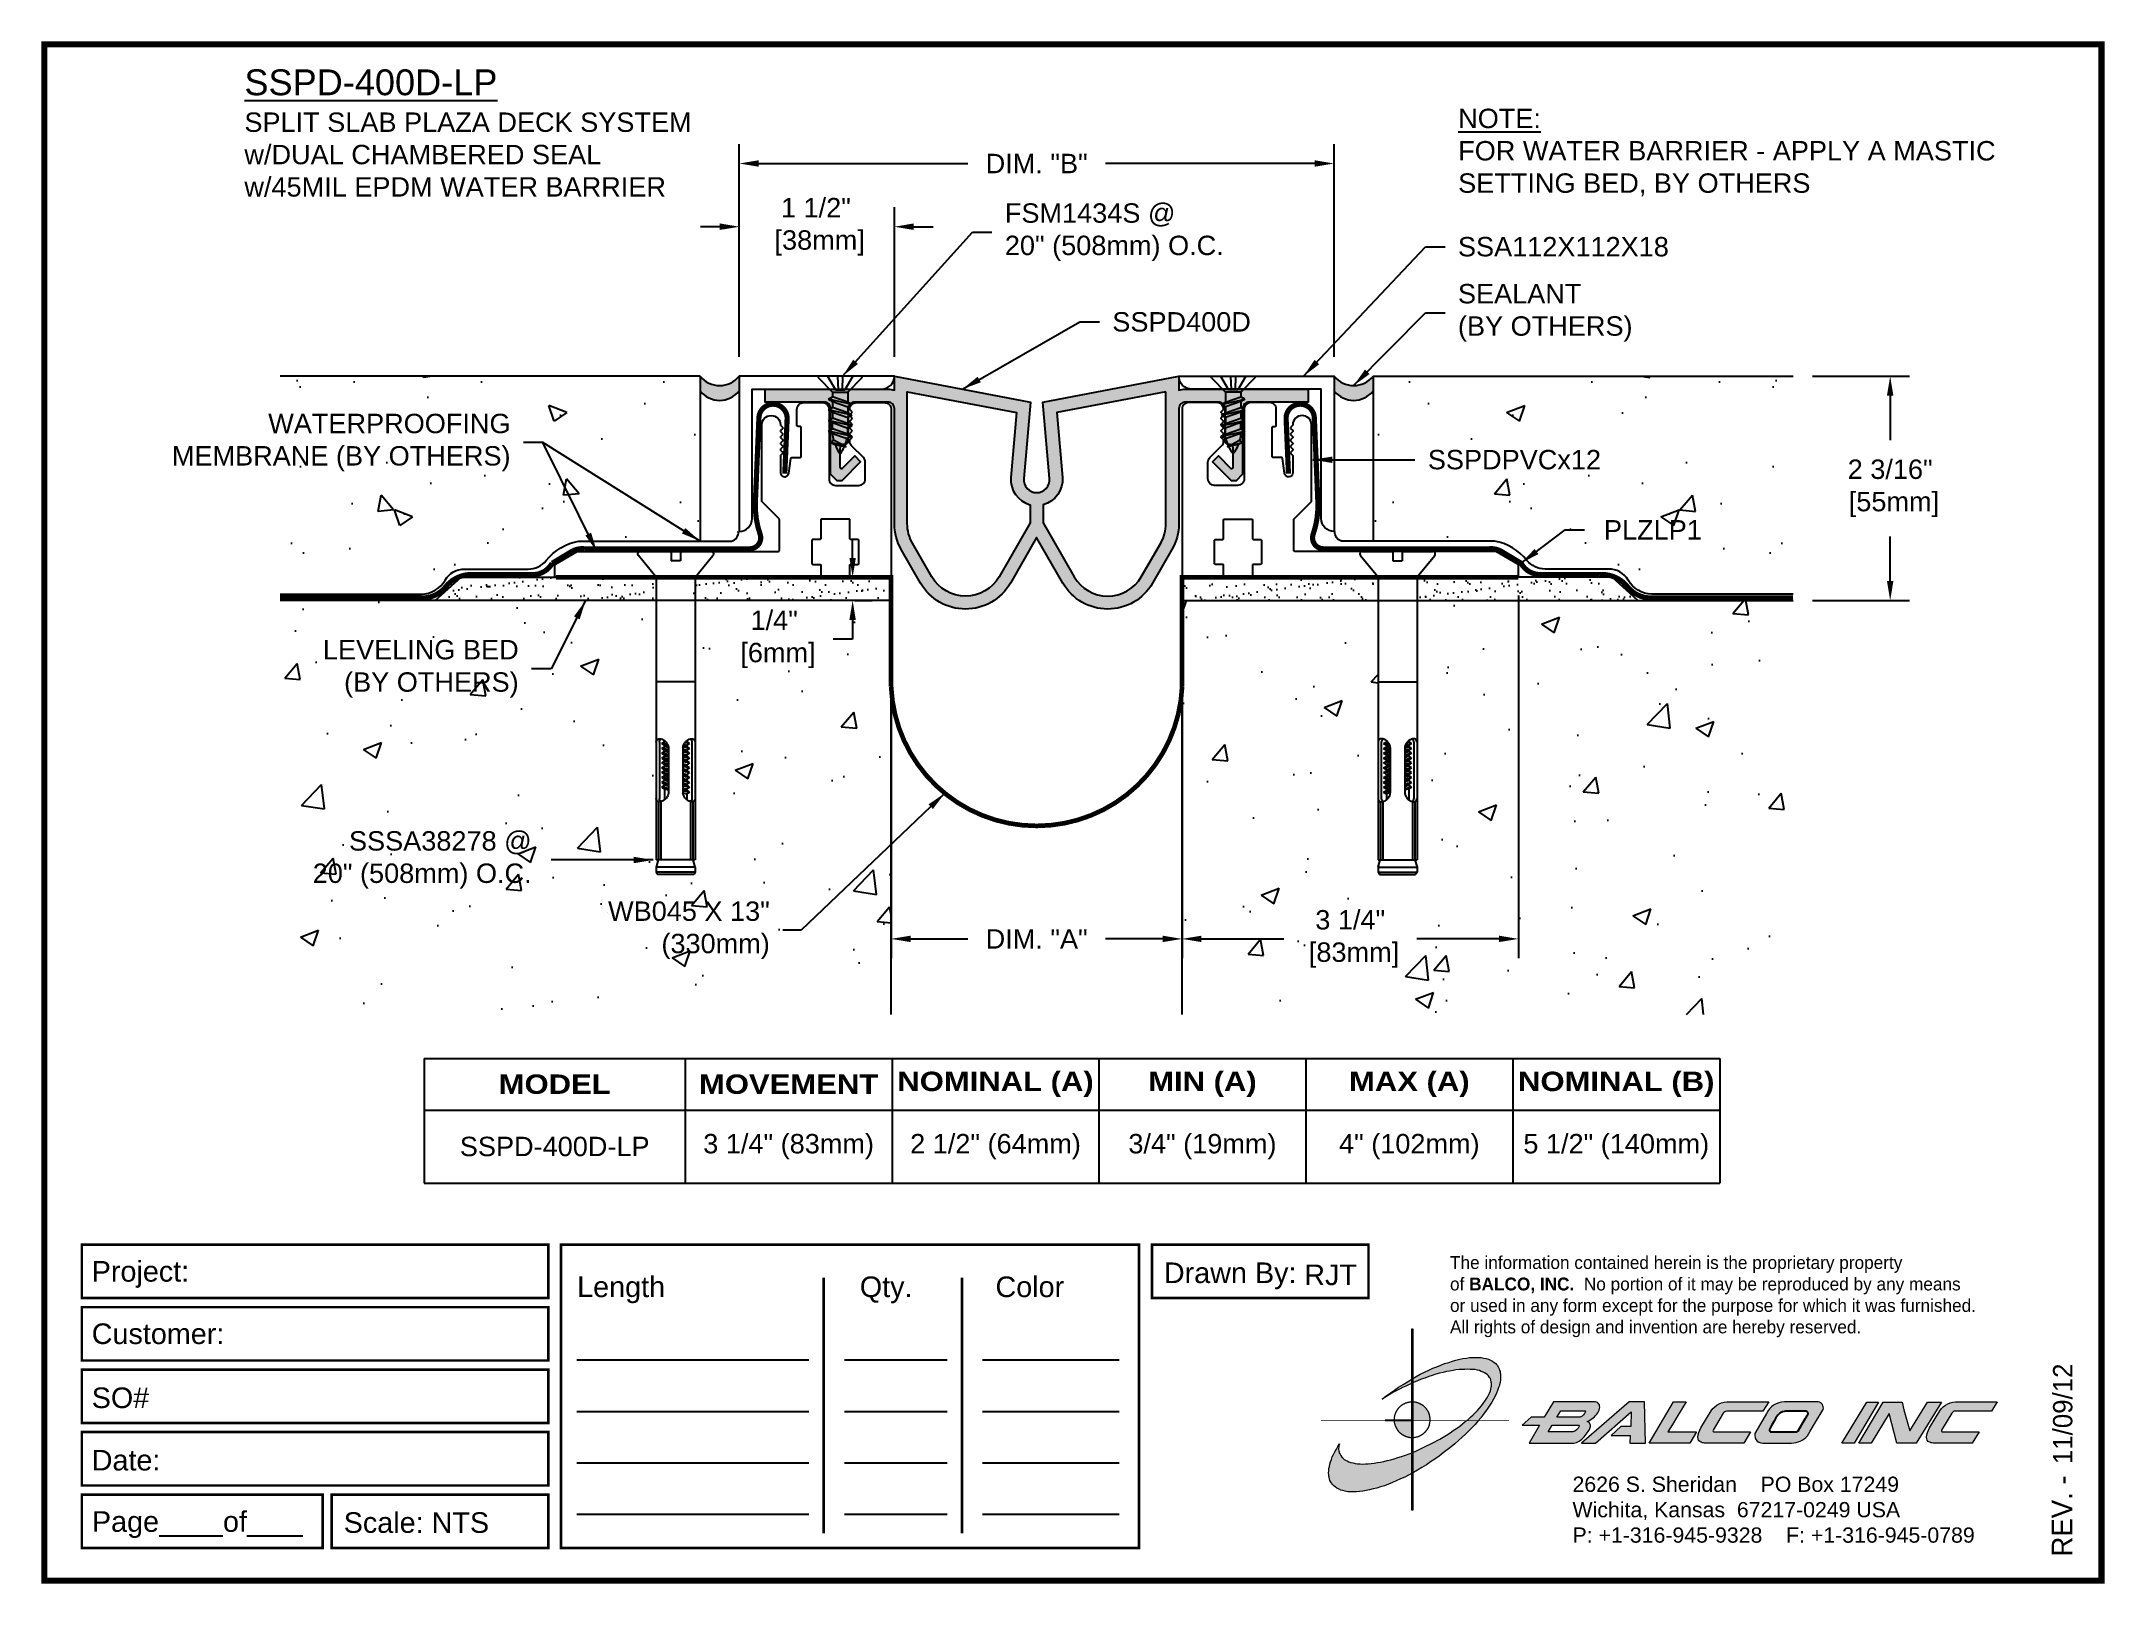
# Paper-space layout 'Layout2' of a CAD drawing. Header units: inches. Extents: x 0 to 10, y 0 to 7.5.
# The model-space entities are those that its viewports show. They can reach past a viewport. Long polylines and large blocks are cut down to what shows.
import ezdxf

# ---------------------------------------------------------------- set-up
doc = ezdxf.new("R2010")
doc.units = ezdxf.units.IN
doc.header["$MEASUREMENT"] = 0
for name, color, linetype in [('Anchors', 4, 'Continuous'), ('Border', 7, 'Continuous'), ('Conditions', 1, 'Continuous'), ('Dimensions', 3, 'Continuous'), ('Fillers', 2, 'Continuous'), ('Metals', 7, 'Continuous'), ('Seal', 5, 'Continuous'), ('TABLE', 1, 'Continuous'), ('Text', 2, 'Continuous')]:
    doc.layers.add(name, color=color, linetype=linetype)
doc.styles.add('ARIAL', font='arial.ttf')
doc.styles.add('Arial Bold', font='')
doc.styles.add('Copyright', font='ERASDEMI.TTF')
doc.styles.get('Arial Bold').set_extended_font_data('Arial Black')
doc.dimstyles.new('Arial', dxfattribs={"dimtxt": 0.1875, "dimasz": 0.1875, "dimexe": 0.1875, "dimexo": 0.1875, "dimgap": 0.1875, "dimtad": 0, "dimtih": 1, "dimtoh": 1, "dimdec": 4, "dimzin": 0, "dimdsep": 46, "dimlunit": 4, "dimtxsty": 'ARIAL', "dimcen": 0.1875, "dimadec": 0, "dimazin": 0, "dimtfac": 1, "dimtdec": 4, "dimtofl": 0, "dimtmove": 0, "dimatfit": 3, "dimfxl": 0, "dimfrac": 2, "dimtolj": 1, "dimtzin": 0, "dimarcsym": 0})
pattern_1 = [(37.5, (-24.57916, 1.58888), (-0.00629934, 0.1926824), [0, -0.152, 0, -0.17, 0, -0.1625]), (7.5, (-24.57916, 1.58888), (0.1769777, 0.2822146), [0, -0.082, 0, -0.137, 0, -0.0525]), (327.5, (-24.70216, 1.58888), (0.3114142, 0.0005659), [0, -0.05, 0, -0.18, 0, -0.235]), (317.5, (-24.70216, 1.58888), (0.3006127, 0.0877676), [0, -0.025, 0, -0.118, 0, -0.135])]
pattern_2 = [(50, (-24.5792, 1.5889), (1.79315, -0.15688), [0.1875, -2.0625]), (355, (-24.5792, 1.5889), (-0.34688, 1.88048), [0.15, -1.65]), (100.4514, (-24.4297, 1.5758), (1.44627, 1.7236), [0.15935, -1.752855]), (46.184, (-24.5792, 2.0889), (2.6681, -0.4138), [0.28125, -3.09375]), (96.6356, (-24.3568, 2.0544), (2.33666, 2.4353), [0.23903, -2.62928]), (351.184, (-24.5792, 2.089), (2.33665, 2.4353), [0.225, -2.475]), (21, (-24.3292, 1.9639), (1.49227, -1.006547), [0.1875, -2.0625]), (326, (-24.3292, 1.9639), (0.60829, 1.812875), [0.15, -1.65]), (71.4514, (-24.2048, 1.88), (2.10056, 0.806326), [0.15935, -1.752855]), (37.5, (-24.57916, 1.5889), (0.0304, 0.832235), [0, -1.63, 0, -1.675, 0, -1.65625]), (7.5, (-24.5792, 1.5889), (0.657674, 0.98603), [0, -0.955, 0, -1.5925, 0, -0.63125]), (327.5, (-25.13666, 1.5889), (1.334556, -0.056387), [0, -0.625, 0, -1.95, 0, -2.5875]), (317.5, (-25.3867, 1.5889), (1.457965, 0.250262), [0, -0.8125, 0, -1.295, 0, -1.8375])]

psp = doc.layouts.new('Layout2')

# ---------------------------------------------------------------- texts
at = {"insert": (6.828, 1.576), "char_height": 0.0625, "width": 50.295, "attachment_point": 1, "style": 'Copyright'}
psp.add_mtext('The information contained herein is the proprietary property\\Pof {\\fEras Bold ITC|b0|i0|c0|p34;BALCO, INC.}  No portion of it may be reproduced by any means\\Por used in any form except for the purpose for which it was furnished.\\PAll rights of design and invention are hereby reserved.', dxfattribs=at)
at = {"layer": 'Border', "insert": (7.423, 0.505), "char_height": 0.074, "width": 2.3438, "attachment_point": 1, "style": 'ARIAL'}
psp.add_mtext('2626 S. Sheridan    PO Box 17249\\PWichita, Kansas  67217-0249 USA \\PP: +1-316-945-9328    F: +1-316-945-0789', dxfattribs=at)

msp = doc.modelspace()

# ---------------------------------------------------------------- texts
at = {"layer": 'Text', "style": 'ARIAL'}
for s, insert, char_height, width, attachment_point in [('{\\LSSPD-400D-LP\\P\\H0.75x;\\lSPLIT SLAB PLAZA DECK SYSTEM\\Pw/DUAL CHAMBERED SEAL\\Pw/45MIL EPDM WATER BARRIER}', (0.88888, 10.76275), 0.25, 4.7396332, 1), ('{\\LNOTE:}\\PFOR WATER BARRIER - APPLY A MASTIC SETTING BED, BY OTHERS', (12.62102, 10.38277), 0.1875, 5.9299694, 1), ('FSM1434S @\\P20" (508mm) O.C.', (8.23946, 9.18979), 0.1875, 2.5915624, 4), ('SSA112X112X18', (12.61898, 9.0479), 0.1875, 3.2637827, 4), ('SEALANT\\P(BY OTHERS)', (12.61898, 8.41054), 0.1875, 3.2637827, 4), ('SSPD400D', (9.27819, 8.32158), 0.1875, 2.2001284, 4), ('WATERPROOFING\\PMEMBRANE (BY OTHERS)', (3.46167, 7.15626), 0.1875, 4.3238956, 6), ('SSPDPVCx12', (12.32796, 6.99016), 0.1875, 2.6162653, 4), ('\\A1;PLZLP1', (14.03014, 6.31314), 0.1875, 1.5723882, 4), ('LEVELING BED\\P(BY OTHERS)', (3.54017, 4.97034), 0.1875, 3.9533146, 6), ('SSSA38278 @\\P20" (508mm) O.C.', (3.66528, 3.12252), 0.1875, 3.3236063, 6)]:
    msp.add_mtext(s, dxfattribs=dict(at, insert=insert, char_height=char_height, width=width, attachment_point=attachment_point))
at = {"layer": 'Text', "insert": (5.96743, 2.44339), "char_height": 0.1875, "attachment_point": 6, "style": 'ARIAL'}
msp.add_mtext('WB045 X 13"\\P(330mm)', dxfattribs=at)

# ---------------------------------------------------------------- blocks, each defined once
blk = doc.blocks.new('ACADlogo')
h = blk.add_hatch(color=256)
h.paths.add_polyline_path([(-3.346, 1.223), (-3.351, 1.223), (-3.351, 0.979), (-3.346, 0.982)])
h.paths.add_polyline_path([(-3.346, 0.961), (-3.351, 0.959), (-3.351, 0.868), (-3.346, 0.868)])
h.paths.add_polyline_path([(-3.346, 0.777), (-3.351, 0.777), (-3.351, 0.699), (-3.351, 0.695), (-3.35, 0.695), (-3.346, 0.695)])
h.paths.add_polyline_path([(-3.346, 0.864), (-3.346, 0.868), (-3.35, 0.868), (-3.351, 0.868), (-3.351, 0.777), (-3.346, 0.777), (-3.346, 0.778), (-3.348, 0.778)])
h.paths.add_polyline_path([(-3.346, 0.524), (-3.351, 0.521), (-3.351, 0.342), (-3.346, 0.342)])
h.paths.add_polyline_path([(-3.346, 0.695), (-3.351, 0.695), (-3.351, 0.621), (-3.346, 0.623)])
h.paths.add_polyline_path([(-3.346, 0.623), (-3.351, 0.621), (-3.351, 0.521), (-3.346, 0.524)])
h.paths.add_polyline_path([(-3.346, 0.982), (-3.351, 0.979), (-3.351, 0.959), (-3.346, 0.961)])
h = blk.add_hatch(color=175)
h.paths.add_polyline_path([(-3.518, 0.573), (-3.534, 0.571), (-3.548, 0.569), (-3.562, 0.567), (-3.576, 0.567), (-3.589, 0.566), (-3.602, 0.567), (-3.614, 0.568), (-3.625, 0.569), (-3.636, 0.572), (-3.646, 0.574), (-3.656, 0.577), (-3.664, 0.581), (-3.673, 0.585), (-3.682, 0.592), (-3.688, 0.598), (-3.694, 0.603), (-3.699, 0.614), (-3.703, 0.622), (-3.705, 0.631), (-3.706, 0.64), (-3.705, 0.648), (-3.705, 0.653), (-3.703, 0.659), (-3.702, 0.665), (-3.71, 0.652), (-3.717, 0.639), (-3.725, 0.626), (-3.731, 0.613), (-3.737, 0.601), (-3.741, 0.589), (-3.746, 0.577), (-3.749, 0.566), (-3.751, 0.555), (-3.753, 0.544), (-3.754, 0.538), (-3.754, 0.533), (-3.755, 0.523), (-3.754, 0.513), (-3.753, 0.508), (-3.752, 0.503), (-3.75, 0.494), (-3.748, 0.486), (-3.743, 0.477), (-3.74, 0.473), (-3.738, 0.469), (-3.734, 0.465), (-3.73, 0.461), (-3.723, 0.455), (-3.715, 0.449), (-3.706, 0.445), (-3.695, 0.44), (-3.685, 0.437), (-3.674, 0.434), (-3.661, 0.432), (-3.648, 0.431), (-3.634, 0.431), (-3.62, 0.431), (-3.604, 0.433), (-3.588, 0.435), (-3.572, 0.438), (-3.556, 0.441), (-3.538, 0.445), (-3.52, 0.449), (-3.503, 0.456), (-3.483, 0.461), (-3.464, 0.469), (-3.445, 0.477), (-3.426, 0.485), (-3.406, 0.494), (-3.385, 0.503), (-3.364, 0.514), (-3.351, 0.521), (-3.351, 0.621), (-3.364, 0.616), (-3.382, 0.609), (-3.4, 0.603), (-3.418, 0.598), (-3.436, 0.592), (-3.453, 0.587), (-3.47, 0.583), (-3.486, 0.579), (-3.503, 0.576)])
h.paths.add_polyline_path([(-3.215, 0.687), (-3.251, 0.667), (-3.289, 0.649), (-3.327, 0.631), (-3.346, 0.623), (-3.346, 0.524), (-3.343, 0.525), (-3.323, 0.537), (-3.302, 0.549), (-3.28, 0.563), (-3.259, 0.577), (-3.238, 0.59), (-3.218, 0.605), (-3.198, 0.62), (-3.179, 0.635), (-3.16, 0.65), (-3.141, 0.665), (-3.123, 0.681), (-3.106, 0.696), (-3.089, 0.712), (-3.074, 0.727), (-3.058, 0.743), (-3.043, 0.759), (-3.028, 0.777), (-3.085, 0.777), (-3.091, 0.772), (-3.105, 0.761), (-3.118, 0.75), (-3.134, 0.739), (-3.149, 0.729), (-3.165, 0.718), (-3.182, 0.707), (-3.198, 0.697)])
h.paths.add_polyline_path([(-2.921, 1.009), (-2.922, 1.015), (-2.924, 1.02), (-2.926, 1.029), (-2.931, 1.038), (-2.934, 1.043), (-2.936, 1.047), (-2.94, 1.05), (-2.943, 1.054), (-2.951, 1.06), (-2.959, 1.066), (-2.968, 1.071), (-2.978, 1.075), (-2.989, 1.079), (-3, 1.081), (-3.013, 1.083), (-3.026, 1.084), (-3.04, 1.084), (-3.054, 1.084), (-3.07, 1.083), (-3.085, 1.081), (-3.102, 1.079), (-3.118, 1.075), (-3.136, 1.07), (-3.153, 1.066), (-3.171, 1.06), (-3.191, 1.054), (-3.21, 1.047), (-3.229, 1.039), (-3.248, 1.031), (-3.268, 1.022), (-3.289, 1.012), (-3.31, 1.002), (-3.33, 0.991), (-3.346, 0.982), (-3.346, 0.961), (-3.323, 0.971), (-3.305, 0.978), (-3.287, 0.984), (-3.268, 0.991), (-3.251, 0.996), (-3.234, 1.002), (-3.216, 1.007), (-3.199, 1.011), (-3.182, 1.015), (-3.167, 1.018), (-3.15, 1.021), (-3.136, 1.023), (-3.121, 1.025), (-3.107, 1.026), (-3.093, 1.026), (-3.079, 1.027), (-3.067, 1.026), (-3.054, 1.026), (-3.043, 1.025), (-3.032, 1.022), (-3.022, 1.02), (-3.013, 1.016), (-3, 1.011), (-2.989, 1.005), (-2.983, 0.999), (-2.978, 0.994), (-2.973, 0.987), (-2.969, 0.981), (-2.967, 0.973), (-2.965, 0.965), (-2.964, 0.957), (-2.964, 0.949), (-2.964, 0.944), (-2.965, 0.94), (-2.967, 0.93), (-2.969, 0.921), (-2.973, 0.911), (-2.978, 0.901), (-2.983, 0.891), (-2.989, 0.881), (-2.996, 0.871), (-3.004, 0.86), (-3.012, 0.849), (-3.021, 0.838), (-3.032, 0.827), (-3.042, 0.816), (-3.053, 0.805), (-3.065, 0.794), (-3.077, 0.783), (-3.085, 0.777), (-3.028, 0.777), (-3.016, 0.791), (-3.004, 0.806), (-2.992, 0.822), (-2.981, 0.837), (-2.971, 0.852), (-2.962, 0.866), (-2.954, 0.882), (-2.946, 0.896), (-2.939, 0.91), (-2.934, 0.924), (-2.929, 0.938), (-2.926, 0.944), (-2.925, 0.951), (-2.922, 0.963), (-2.92, 0.975), (-2.92, 0.982), (-2.919, 0.987), (-2.92, 0.999), (-2.92, 1.005)])
h.paths.add_polyline_path([(-3.372, 0.966), (-3.393, 0.953), (-3.415, 0.94), (-3.435, 0.925), (-3.455, 0.911), (-3.475, 0.897), (-3.494, 0.882), (-3.468, 0.898), (-3.439, 0.915), (-3.41, 0.93), (-3.396, 0.938), (-3.38, 0.945), (-3.351, 0.959), (-3.351, 0.979)])
h = blk.add_hatch(color=256)
h.paths.add_polyline_path([(-3.268, 0.814), (-3.27, 0.819), (-3.273, 0.824), (-3.276, 0.828), (-3.279, 0.833), (-3.282, 0.837), (-3.286, 0.841), (-3.29, 0.845), (-3.294, 0.849), (-3.298, 0.852), (-3.303, 0.855), (-3.308, 0.858), (-3.313, 0.86), (-3.318, 0.863), (-3.323, 0.864), (-3.328, 0.866), (-3.334, 0.867), (-3.339, 0.868), (-3.345, 0.868), (-3.346, 0.868), (-3.346, 0.777), (-3.335, 0.777), (-3.262, 0.777), (-3.262, 0.781), (-3.262, 0.787), (-3.263, 0.792), (-3.264, 0.798), (-3.265, 0.803), (-3.266, 0.808)])
h.paths.add_polyline_path([(-3.351, 0.777), (-3.436, 0.777), (-3.435, 0.773), (-3.435, 0.768), (-3.434, 0.762), (-3.432, 0.757), (-3.431, 0.752), (-3.428, 0.747), (-3.426, 0.742), (-3.423, 0.737), (-3.42, 0.732), (-3.417, 0.728), (-3.414, 0.723), (-3.41, 0.719), (-3.406, 0.716), (-3.401, 0.712), (-3.397, 0.709), (-3.392, 0.706), (-3.387, 0.704), (-3.382, 0.701), (-3.377, 0.699), (-3.372, 0.698), (-3.367, 0.696), (-3.361, 0.695), (-3.356, 0.695), (-3.351, 0.695)])
h.paths.add_polyline_path([(-3.346, 0.868), (-3.35, 0.868), (-3.351, 0.868), (-3.351, 0.777), (-3.346, 0.777)])
h = blk.add_hatch(color=256)
h.paths.add_polyline_path([(-2.438, 0.844, 0.412988), (-2.461, 0.869), (-2.663, 0.869), (-2.707, 0.794), (-2.771, 0.794), (-2.815, 0.755), (-2.73, 0.755), (-2.781, 0.668), (-2.563, 0.668, 0.107996), (-2.538, 0.677, 0.108939), (-2.494, 0.724, 0.080345), (-2.483, 0.745, 0.419497), (-2.499, 0.773, 0.149928), (-2.447, 0.815, 0.134283)])
h.paths.add_polyline_path([(-2.507, 0.821, -0.209012), (-2.532, 0.794), (-2.538, 0.794), (-2.646, 0.794), (-2.627, 0.825), (-2.51, 0.825, -0.56619)], flags=16)
h.paths.add_polyline_path([(-2.538, 0.75, -0.241309), (-2.569, 0.722), (-2.688, 0.722), (-2.669, 0.755), (-2.541, 0.755, -0.56619)], flags=16)
for points in [[(-2.285, 0.819), (-2.287, 0.748), (-2.335, 0.748), (-2.383, 0.705), (-2.29, 0.705), (-2.292, 0.668), (-2.215, 0.668), (-2.221, 0.869), (-2.295, 0.869), (-2.527, 0.668), (-2.458, 0.668)], [(-2.018, 0.869), (-2.079, 0.869), (-2.198, 0.668), (-2, 0.668), (-1.968, 0.722), (-2.107, 0.722), (-2.085, 0.759), (-2.064, 0.794)], [(-1.617, 0.869), (-1.807, 0.869, 0.270182), (-1.896, 0.825), (-1.946, 0.742, 0.109019), (-1.961, 0.695, 0.340665), (-1.945, 0.672, 0.129907), (-1.923, 0.668), (-1.738, 0.668), (-1.706, 0.722), (-1.878, 0.722), (-1.882, 0.722, -0.601242), (-1.887, 0.731), (-1.838, 0.813, -0.253048), (-1.821, 0.823), (-1.645, 0.823)], [(-1.083, 0.867), (-1.14, 0.867), (-1.261, 0.667), (-1.26, 0.667), (-1.202, 0.667)], [(-0.96, 0.83), (-0.969, 0.867), (-1.061, 0.867), (-1.179, 0.667), (-1.12, 0.667), (-1.031, 0.812), (-0.995, 0.667), (-0.9, 0.667), (-0.778, 0.867), (-0.846, 0.867), (-0.931, 0.727), (-0.951, 0.795)], [(-0.507, 0.869), (-0.697, 0.869, 0.270182), (-0.786, 0.825), (-0.836, 0.742, 0.109019), (-0.85, 0.695, 0.340665), (-0.835, 0.672, 0.129907), (-0.812, 0.668), (-0.628, 0.668), (-0.595, 0.722), (-0.768, 0.722), (-0.772, 0.722, -0.601242), (-0.777, 0.731), (-0.728, 0.813, -0.253048), (-0.71, 0.823), (-0.534, 0.823)], [(-3.346, 0.623), (-3.351, 0.621), (-3.351, 0.521), (-3.346, 0.524)]]:
    blk.add_hatch(color=256).paths.add_polyline_path(points)
h = blk.add_hatch(color=256)
h.paths.add_polyline_path([(-1.377, 0.868), (-1.383, 0.868), (-1.383, 0.868), (-1.44, 0.868), (-1.492, 0.868), (-1.541, 0.868, 0.297712), (-1.628, 0.811), (-1.68, 0.723, 0.585116), (-1.646, 0.668), (-1.506, 0.668, 0.210586), (-1.429, 0.703), (-1.415, 0.726), (-1.389, 0.769), (-1.352, 0.831, 0.4352)])
h.paths.add_polyline_path([(-1.437, 0.823, -0.603783), (-1.428, 0.805), (-1.431, 0.801), (-1.434, 0.796), (-1.438, 0.789), (-1.474, 0.728, -0.229001), (-1.489, 0.722), (-1.494, 0.722), (-1.501, 0.722), (-1.597, 0.722), (-1.604, 0.722, -0.492401), (-1.613, 0.734), (-1.601, 0.757), (-1.591, 0.775), (-1.582, 0.791, -0.238368), (-1.535, 0.823)], flags=16)
for q in [(-3.48, 0.777), (-3.351, 0.642)]:
    blk.add_line((-3.351, 0.777), q)
at = {"color": 7, "lineweight": 0}
for points in [[(-3.351, 1.223), (-3.346, 1.223), (-3.346, 0.342), (-3.351, 0.342), (-3.351, 1.223)], [(-2.292, 0.668), (-2.215, 0.668), (-2.221, 0.869), (-2.295, 0.869), (-2.527, 0.668), (-2.458, 0.668), (-2.285, 0.819), (-2.287, 0.748), (-2.286, 0.748), (-2.335, 0.748), (-2.383, 0.705), (-2.29, 0.705), (-2.292, 0.668), (-2.292, 0.668)], [(-2.198, 0.668), (-2.079, 0.869), (-2.018, 0.869), (-2.064, 0.794), (-2.085, 0.759), (-2.107, 0.722), (-1.968, 0.722), (-2, 0.668), (-2.198, 0.668), (-2.198, 0.668)], [(-1.383, 0.868), (-1.383, 0.868)], [(-1.261, 0.667), (-1.14, 0.867), (-1.083, 0.867), (-1.202, 0.667), (-1.26, 0.667), (-1.261, 0.667), (-1.261, 0.667)], [(-0.9, 0.667), (-0.995, 0.667), (-1.031, 0.812), (-1.12, 0.667), (-1.179, 0.667), (-1.061, 0.867), (-0.969, 0.867), (-0.96, 0.83), (-0.951, 0.795), (-0.931, 0.727), (-0.846, 0.867), (-0.778, 0.867), (-0.9, 0.667), (-0.9, 0.667)]]:
    blk.add_lwpolyline(points, dxfattribs=at)
at = {"color": 175, "lineweight": 0}
blk.add_lwpolyline([(-2.926, 1.029), (-2.924, 1.02), (-2.922, 1.015), (-2.921, 1.009), (-2.92, 1.005), (-2.92, 0.999), (-2.919, 0.987), (-2.92, 0.982), (-2.92, 0.975), (-2.922, 0.963), (-2.925, 0.951), (-2.926, 0.944), (-2.929, 0.938), (-2.934, 0.924), (-2.939, 0.91), (-2.946, 0.896), (-2.954, 0.882), (-2.962, 0.866), (-2.971, 0.852), (-2.981, 0.837), (-2.992, 0.822), (-3.004, 0.806), (-3.016, 0.791), (-3.03, 0.775), (-3.043, 0.759), (-3.058, 0.743), (-3.074, 0.727), (-3.089, 0.712), (-3.106, 0.696), (-3.123, 0.681), (-3.141, 0.665), (-3.16, 0.65), (-3.179, 0.635), (-3.198, 0.62), (-3.218, 0.605), (-3.238, 0.59), (-3.259, 0.577), (-3.28, 0.563), (-3.302, 0.549), (-3.323, 0.537), (-3.343, 0.525), (-3.364, 0.514), (-3.385, 0.503), (-3.406, 0.494), (-3.426, 0.485), (-3.445, 0.477), (-3.464, 0.469), (-3.483, 0.461), (-3.503, 0.456), (-3.52, 0.449), (-3.538, 0.445), (-3.556, 0.441), (-3.572, 0.438), (-3.588, 0.435), (-3.604, 0.433), (-3.62, 0.431), (-3.634, 0.431), (-3.648, 0.431), (-3.661, 0.432), (-3.674, 0.434), (-3.685, 0.437), (-3.695, 0.44), (-3.706, 0.445), (-3.715, 0.449), (-3.723, 0.455), (-3.73, 0.461), (-3.734, 0.465), (-3.738, 0.469), (-3.74, 0.473), (-3.743, 0.477), (-3.748, 0.486), (-3.75, 0.494), (-3.752, 0.503), (-3.753, 0.508), (-3.754, 0.513), (-3.755, 0.523), (-3.754, 0.533), (-3.754, 0.538), (-3.753, 0.544), (-3.751, 0.555), (-3.749, 0.566), (-3.746, 0.577), (-3.741, 0.589), (-3.737, 0.601), (-3.731, 0.613), (-3.725, 0.626), (-3.717, 0.639), (-3.71, 0.652), (-3.702, 0.665), (-3.703, 0.659), (-3.705, 0.653), (-3.705, 0.648), (-3.706, 0.642), (-3.706, 0.637), (-3.705, 0.631), (-3.704, 0.626), (-3.703, 0.621), (-3.699, 0.614), (-3.695, 0.607), (-3.691, 0.6), (-3.688, 0.598), (-3.685, 0.595), (-3.679, 0.589), (-3.673, 0.585), (-3.664, 0.581), (-3.656, 0.577), (-3.646, 0.574), (-3.636, 0.572), (-3.625, 0.569), (-3.614, 0.568), (-3.602, 0.567), (-3.589, 0.566), (-3.576, 0.567), (-3.562, 0.567), (-3.548, 0.569), (-3.534, 0.571), (-3.518, 0.573), (-3.503, 0.576), (-3.486, 0.579), (-3.47, 0.583), (-3.453, 0.587), (-3.436, 0.592), (-3.418, 0.598), (-3.4, 0.603), (-3.382, 0.609), (-3.364, 0.616), (-3.345, 0.623), (-3.327, 0.631), (-3.289, 0.649), (-3.251, 0.667), (-3.215, 0.687), (-3.198, 0.697), (-3.182, 0.707), (-3.165, 0.718), (-3.149, 0.729), (-3.134, 0.739), (-3.118, 0.75), (-3.105, 0.761), (-3.091, 0.772), (-3.077, 0.783), (-3.065, 0.794), (-3.053, 0.805), (-3.042, 0.816), (-3.032, 0.827), (-3.021, 0.838), (-3.012, 0.849), (-3.004, 0.86), (-2.996, 0.871), (-2.989, 0.881), (-2.983, 0.891), (-2.978, 0.901), (-2.973, 0.911), (-2.969, 0.921), (-2.967, 0.93), (-2.965, 0.94), (-2.964, 0.944), (-2.964, 0.949), (-2.964, 0.957), (-2.965, 0.965), (-2.967, 0.973), (-2.969, 0.981), (-2.973, 0.987), (-2.978, 0.994), (-2.98, 0.996), (-2.983, 0.999), (-2.989, 1.005), (-2.997, 1.009), (-3.004, 1.013), (-3.013, 1.016), (-3.022, 1.02), (-3.032, 1.022), (-3.043, 1.025), (-3.054, 1.026), (-3.067, 1.026), (-3.079, 1.027), (-3.093, 1.026), (-3.107, 1.026), (-3.121, 1.025), (-3.136, 1.023), (-3.15, 1.021), (-3.167, 1.018), (-3.182, 1.015), (-3.199, 1.011), (-3.216, 1.007), (-3.234, 1.002), (-3.251, 0.996), (-3.268, 0.991), (-3.287, 0.984), (-3.305, 0.978), (-3.323, 0.971), (-3.342, 0.962), (-3.38, 0.945), (-3.396, 0.938), (-3.41, 0.93), (-3.439, 0.915), (-3.468, 0.898), (-3.494, 0.882), (-3.475, 0.897), (-3.455, 0.911), (-3.435, 0.925), (-3.415, 0.94), (-3.393, 0.953), (-3.372, 0.966), (-3.351, 0.979), (-3.33, 0.991), (-3.31, 1.002), (-3.289, 1.012), (-3.268, 1.022), (-3.248, 1.031), (-3.229, 1.039), (-3.21, 1.047), (-3.191, 1.054), (-3.171, 1.06), (-3.153, 1.066), (-3.136, 1.07), (-3.118, 1.075), (-3.102, 1.079), (-3.085, 1.081), (-3.07, 1.083), (-3.054, 1.084), (-3.04, 1.084), (-3.026, 1.084), (-3.013, 1.083), (-3, 1.081), (-2.989, 1.079), (-2.978, 1.075), (-2.968, 1.071), (-2.959, 1.066), (-2.951, 1.06), (-2.943, 1.054), (-2.94, 1.05), (-2.936, 1.047), (-2.934, 1.043), (-2.931, 1.038), (-2.926, 1.029), (-2.926, 1.029)], dxfattribs=at)
at = {"color": 7, "lineweight": 0, "const_width": 0.0064}
blk.add_lwpolyline([(-3.262, 0.781), (-3.262, 0.787), (-3.263, 0.792), (-3.264, 0.798), (-3.265, 0.803), (-3.266, 0.808), (-3.268, 0.814), (-3.27, 0.819), (-3.273, 0.824), (-3.276, 0.828), (-3.279, 0.833), (-3.282, 0.837), (-3.286, 0.841), (-3.29, 0.845), (-3.294, 0.849), (-3.298, 0.852), (-3.303, 0.855), (-3.308, 0.858), (-3.313, 0.86), (-3.318, 0.863), (-3.323, 0.864), (-3.328, 0.866), (-3.334, 0.867), (-3.339, 0.868), (-3.345, 0.868), (-3.35, 0.868), (-3.356, 0.868), (-3.361, 0.867), (-3.367, 0.866), (-3.372, 0.865), (-3.377, 0.863), (-3.382, 0.862), (-3.387, 0.859), (-3.392, 0.857), (-3.397, 0.854), (-3.401, 0.851), (-3.406, 0.847), (-3.41, 0.843), (-3.414, 0.839), (-3.417, 0.835), (-3.42, 0.831), (-3.423, 0.826), (-3.426, 0.821), (-3.428, 0.816), (-3.431, 0.811), (-3.432, 0.806), (-3.434, 0.801), (-3.435, 0.795), (-3.435, 0.79), (-3.436, 0.784), (-3.436, 0.779), (-3.435, 0.773), (-3.435, 0.768), (-3.434, 0.762), (-3.432, 0.757), (-3.431, 0.752), (-3.428, 0.747), (-3.426, 0.742), (-3.423, 0.737), (-3.42, 0.732), (-3.417, 0.728), (-3.414, 0.723), (-3.41, 0.719), (-3.406, 0.716), (-3.401, 0.712), (-3.397, 0.709), (-3.392, 0.706), (-3.387, 0.704), (-3.382, 0.701), (-3.377, 0.699), (-3.372, 0.698), (-3.367, 0.696), (-3.361, 0.695), (-3.356, 0.695), (-3.35, 0.695), (-3.345, 0.695), (-3.339, 0.695), (-3.334, 0.696), (-3.328, 0.697), (-3.323, 0.698), (-3.318, 0.7), (-3.313, 0.702), (-3.308, 0.705), (-3.303, 0.708), (-3.298, 0.711), (-3.294, 0.714), (-3.29, 0.718), (-3.286, 0.721), (-3.282, 0.726), (-3.279, 0.73), (-3.276, 0.734), (-3.273, 0.739), (-3.27, 0.744), (-3.268, 0.749), (-3.266, 0.754), (-3.265, 0.76), (-3.264, 0.765), (-3.263, 0.77), (-3.262, 0.776), (-3.262, 0.781)], dxfattribs=at)
at = {"color": 7, "lineweight": 0}
for points in [[(-2.447, 0.815, 0.130368), (-2.438, 0.843, 0.448367), (-2.463, 0.869), (-2.663, 0.869), (-2.707, 0.794), (-2.771, 0.794), (-2.815, 0.755), (-2.73, 0.755), (-2.781, 0.668), (-2.563, 0.668, 0.107996), (-2.538, 0.677, 0.108939), (-2.494, 0.724, 0.077395), (-2.484, 0.744, 0.430878), (-2.499, 0.773, 0.149928)], [(-2.507, 0.821, -0.209012), (-2.532, 0.794), (-2.538, 0.794), (-2.646, 0.794), (-2.627, 0.825), (-2.512, 0.825), (-2.509, 0.825, -0.531288)], [(-1.838, 0.813), (-1.887, 0.731, 0.587385), (-1.882, 0.722), (-1.878, 0.722), (-1.706, 0.722), (-1.738, 0.668), (-1.923, 0.668, -0.129907), (-1.945, 0.672, -0.349839), (-1.961, 0.696, -0.107341), (-1.946, 0.742), (-1.896, 0.825, -0.270182), (-1.807, 0.869), (-1.617, 0.869), (-1.645, 0.823), (-1.821, 0.823, 0.252436)], [(-1.68, 0.723, 0.585116), (-1.646, 0.668), (-1.506, 0.668, 0.210586), (-1.429, 0.703), (-1.415, 0.726), (-1.389, 0.769), (-1.352, 0.831, 0.4352), (-1.377, 0.868), (-1.383, 0.868), (-1.383, 0.868), (-1.44, 0.868), (-1.492, 0.868), (-1.541, 0.868, 0.297712), (-1.628, 0.811)], [(-0.728, 0.813), (-0.777, 0.731, 0.587385), (-0.772, 0.722), (-0.768, 0.722), (-0.595, 0.722), (-0.628, 0.668), (-0.812, 0.668, -0.129907), (-0.835, 0.672, -0.349839), (-0.85, 0.696, -0.107341), (-0.836, 0.742), (-0.786, 0.825, -0.270182), (-0.697, 0.869), (-0.507, 0.869), (-0.534, 0.823), (-0.71, 0.823, 0.252436)], [(-2.569, 0.722), (-2.688, 0.722), (-2.669, 0.755), (-2.543, 0.755), (-2.54, 0.755, -0.531288), (-2.538, 0.75, -0.241309)]]:
    blk.add_lwpolyline(points, format="xyb", close=True, dxfattribs=at)
blk.add_lwpolyline([(-1.437, 0.823), (-1.535, 0.823, 0.238368), (-1.582, 0.791), (-1.591, 0.775), (-1.601, 0.757), (-1.613, 0.734, 0.490298), (-1.604, 0.722), (-1.597, 0.722), (-1.501, 0.722), (-1.494, 0.722), (-1.489, 0.722, 0.229001), (-1.474, 0.728), (-1.438, 0.789), (-1.434, 0.796), (-1.431, 0.801), (-1.428, 0.805, 0.603783)], format="xyb", close=True)
blk.add_lwpolyline([(-2.879, 0.777, 0.00455, 0.00455, 0), (-3.791, 0.777, 0.00183, 0.00183, 0), (-3.791, 0.777, 0.00183, 0.00183, 0)], format="xyseb", dxfattribs=at)
blk = doc.blocks.new('Quantity Data')
at = {"layer": 'Border', "color": 253}
for p, q in [((2.755, 1.254), (3.881, 1.254)), ((4.054, 1.254), (4.553, 1.254)), ((4.725, 1.254), (5.389, 1.254)), ((2.755, 1.004), (3.881, 1.004)), ((4.054, 1.004), (4.553, 1.004)), ((4.725, 1.004), (5.389, 1.004)), ((2.755, 0.754), (3.881, 0.754)), ((4.054, 0.754), (4.553, 0.754)), ((4.725, 0.754), (5.389, 0.754)), ((2.755, 0.504), (3.881, 0.504)), ((4.054, 0.504), (4.553, 0.504)), ((4.725, 0.504), (5.389, 0.504))]:
    blk.add_line(p, q, dxfattribs=at)
at = {"layer": 'Border', "const_width": 0.0125}
blk.add_lwpolyline([(5.485, 0.341), (2.678, 0.341), (2.678, 1.813), (5.485, 1.813)], close=True, dxfattribs=at)
for points in [[(3.953, 1.653), (3.953, 0.412)], [(4.625, 1.653), (4.625, 0.412)]]:
    blk.add_lwpolyline(points, dxfattribs=at)
at = {"layer": 'Border', "style": 'ARIAL'}
for s, p in [('Length', (2.756, 1.559)), ('Qty.', (4.129, 1.559)), ('Color', (4.788, 1.559))]:
    blk.add_text(s, height=0.1, dxfattribs=at).set_placement(p)
blk = doc.blocks.new('Drawn By')
at = {"layer": 'Border', "const_width": 0.0125}
blk.add_lwpolyline([(5.38, 1.813), (6.432, 1.813), (6.432, 1.554), (5.38, 1.554)], close=True, dxfattribs=at)
at = {"layer": 'Border', "style": 'ARIAL'}
blk.add_text('Drawn By: ', height=0.1, dxfattribs=at).set_placement((5.438, 1.627))
blk.add_attdef('XXX', (6.12, 1.617), '', height=0.1, dxfattribs=at)
blk = doc.blocks.new('Project Info')
at = {"layer": 'Border', "const_width": 0.0125}
for points in [[(0.182, 1.813), (2.448, 1.813), (2.448, 1.554), (0.182, 1.554)], [(0.182, 1.51), (2.448, 1.51), (2.448, 1.251), (0.182, 1.251)], [(0.182, 1.207), (2.448, 1.207), (2.448, 0.947), (0.182, 0.947)], [(0.182, 0.904), (2.448, 0.904), (2.448, 0.644), (0.182, 0.644)], [(0.182, 0.6), (1.352, 0.6), (1.352, 0.341), (0.182, 0.341)], [(1.396, 0.6), (2.448, 0.6), (2.448, 0.341), (1.396, 0.341)]]:
    blk.add_lwpolyline(points, close=True, dxfattribs=at)
at = {"layer": 'Border', "style": 'ARIAL'}
for s, p in [('Project:', (0.23, 1.634)), ('Customer:', (0.23, 1.331)), ('SO#', (0.23, 1.02)), ('Date:', (0.23, 0.717)), ('Page%%u        %%uof%%u       ', (0.231, 0.419)), ('Scale: NTS', (1.454, 0.414))]:
    blk.add_text(s, height=0.1, dxfattribs=at).set_placement(p)
blk = doc.blocks.new('REV')
at = {"style": 'Copyright'}
blk.add_text('REV. -', height=0.1, rotation=90, dxfattribs=at).set_placement((-0.142, 0.117))
at = {"style": 'Copyright', "flags": 4}
blk.add_attdef('REVISIONDATE', (-0.142, 0.566), '', height=0.0938, rotation=90, dxfattribs=at)
blk = doc.blocks.new('PLZLP1')
blk.add_lwpolyline([(1.247, 0.73, 0.198912), (1.25, 0.737), (1.25, 1.473, 1), (1.07, 1.473, -0.198912), (1.067, 1.466), (1.051, 1.45, 0.414214), (1.051, 1.436), (1.067, 1.42, -0.198912), (1.07, 1.413, -0.198912), (1.067, 1.406), (1.051, 1.39, 0.414214), (1.051, 1.376), (1.067, 1.36, -0.198912), (1.07, 1.353, -0.198912), (1.067, 1.346), (1.051, 1.33, 0.414214), (1.051, 1.316), (1.067, 1.3, -0.198912), (1.07, 1.293, -0.198912), (1.067, 1.286), (1.051, 1.27, 0.414214), (1.051, 1.256), (1.067, 1.24, -0.198912), (1.07, 1.233, -0.198912), (1.067, 1.226), (1.051, 1.21, 0.414214), (1.051, 1.196), (1.067, 1.18, -0.198912), (1.07, 1.173), (1.07, 1.01, -0.93609), (0.99, 1.005), (0.971, 1.149, 0.376062), (0.961, 1.158), (0.88, 1.158, -0.414214), (0.87, 1.168), (0.87, 1.448, -0.414214), (0.88, 1.458), (0.9, 1.458, 0.414214), (0.91, 1.468), (0.91, 1.626, 0.414214), (0.847, 1.688), (0.662, 1.688, 0.414214), (0.6, 1.626), (0.6, 0.951, -0.414214), (0.537, 0.888), (0.312, 0.888, -0.414214), (0.25, 0.951), (0.25, 1.112, -0.198912), (0.268, 1.156), (0.382, 1.27, 0.198912), (0.4, 1.314), (0.4, 1.326, 0.198912), (0.397, 1.333), (0.381, 1.348, -0.414214), (0.381, 1.363), (0.397, 1.378, 0.198912), (0.4, 1.386, 0.198912), (0.397, 1.393), (0.381, 1.408, -0.414214), (0.381, 1.423), (0.397, 1.438, 0.198912), (0.4, 1.446, 0.198912), (0.397, 1.453), (0.381, 1.468, -0.414214), (0.381, 1.483), (0.397, 1.498, 0.198912), (0.4, 1.506, 0.198912), (0.397, 1.513), (0.381, 1.528, -0.414214), (0.381, 1.543), (0.397, 1.558, 0.198912), (0.4, 1.566, 0.198912), (0.397, 1.573), (0.381, 1.588, -0.414214), (0.381, 1.603), (0.397, 1.618, 0.198912), (0.4, 1.626, 0.414214), (0.337, 1.688), (0.062, 1.688, 0.414214), (0, 1.626), (0, 0.01, 0.414214), (0.01, 0), (0.39, 0, 0.414214), (0.4, 0.01), (0.4, 0.115, 0.414214), (0.39, 0.125), (0.322, 0.125, -0.414214), (0.312, 0.135), (0.312, 0.355, -0.414214), (0.322, 0.365), (0.39, 0.365, 0.414214), (0.4, 0.375), (0.4, 0.553, -0.414214), (0.41, 0.563), (0.67, 0.563, -0.414214), (0.68, 0.553), (0.68, 0.375, 0.414214), (0.69, 0.365), (0.757, 0.365, -0.414214), (0.767, 0.355), (0.767, 0.135, -0.414214), (0.757, 0.125), (0.69, 0.125, 0.414214), (0.68, 0.115), (0.68, 0.01, 0.414214), (0.69, 0), (3.24, 0, 0.414214), (3.25, 0.01), (3.25, 0.119, 0.267949), (3.245, 0.128), (3.036, 0.249, 0.131652), (3.031, 0.25), (1.09, 0.25, -0.414214), (1.08, 0.26), (1.08, 0.558, -0.198912), (1.083, 0.565)], format="xyb", close=True)
blk = doc.blocks.new('SSSA38278')
for p, q in [((-0.341, 0), (-0.045, 0)), ((-0.045, 0), (-0.045, -0.09)), ((0.045, 0), (0.341, 0)), ((0.045, 0), (0.045, -0.09)), ((-0.191, -0.246), (-0.36, -0.039)), ((-0.045, -0.09), (0.045, -0.09)), ((0.191, -0.246), (0.36, -0.039)), ((-0.187, -0.256), (-0.187, -2.982)), ((0.188, -0.256), (0.188, -2.982)), ((-0.187, -1.262), (0.188, -1.262)), ((-0.157, -1.843), (-0.157, -2.387)), ((-0.135, -1.857), (-0.108, -1.84)), ((-0.135, -1.857), (-0.089, -1.849)), ((-0.135, -1.857), (-0.108, -1.873)), ((-0.135, -1.904), (-0.108, -1.887)), ((-0.135, -1.904), (-0.071, -1.893)), ((-0.135, -1.904), (-0.108, -1.92)), ((-0.135, -1.951), (-0.108, -1.934)), ((-0.135, -1.951), (-0.07, -1.94)), ((-0.135, -1.951), (-0.108, -1.967)), ((-0.135, -1.998), (-0.108, -1.981)), ((-0.135, -1.998), (-0.07, -1.986)), ((-0.108, -1.83), (-0.108, -1.84)), ((-0.108, -1.84), (-0.098, -1.838)), ((-0.078, -1.867), (-0.108, -1.873)), ((-0.108, -1.873), (-0.108, -1.887)), ((-0.108, -1.887), (-0.073, -1.88)), ((-0.07, -1.912), (-0.108, -1.92)), ((-0.108, -1.92), (-0.108, -1.934)), ((-0.108, -1.934), (-0.07, -1.926)), ((-0.07, -1.959), (-0.108, -1.967)), ((-0.108, -1.967), (-0.108, -1.981)), ((-0.108, -1.981), (-0.07, -1.973)), ((-0.07, -1.896), (-0.07, -2.334)), ((0.071, -1.895), (0.108, -1.887)), ((0.071, -1.896), (0.071, -2.334)), ((0.071, -1.915), (0.135, -1.904)), ((0.071, -1.915), (0.135, -1.904)), ((0.108, -1.92), (0.071, -1.928)), ((0.071, -1.942), (0.108, -1.934)), ((0.071, -1.962), (0.135, -1.951)), ((0.108, -1.967), (0.071, -1.975)), ((0.071, -1.989), (0.108, -1.981)), ((0.108, -1.873), (0.072, -1.881)), ((0.078, -1.867), (0.135, -1.857)), ((0.093, -1.844), (0.108, -1.84)), ((0.108, -1.83), (0.108, -1.84)), ((0.135, -1.857), (0.108, -1.84)), ((0.135, -1.857), (0.108, -1.873)), ((0.108, -1.873), (0.108, -1.887)), ((0.135, -1.904), (0.108, -1.887)), ((0.135, -1.904), (0.108, -1.92)), ((0.108, -1.92), (0.108, -1.934)), ((0.135, -1.951), (0.108, -1.934)), ((0.135, -1.951), (0.108, -1.967)), ((0.108, -1.967), (0.108, -1.981)), ((0.135, -1.998), (0.108, -1.981)), ((0.158, -1.843), (0.158, -2.387)), ((-0.135, -1.998), (-0.108, -2.014)), ((-0.135, -2.044), (-0.108, -2.028)), ((-0.135, -2.044), (-0.07, -2.033)), ((-0.135, -2.044), (-0.108, -2.061)), ((-0.135, -2.091), (-0.108, -2.075)), ((-0.135, -2.091), (-0.07, -2.08)), ((-0.135, -2.091), (-0.108, -2.108)), ((-0.135, -2.138), (-0.108, -2.122)), ((-0.135, -2.138), (-0.07, -2.127)), ((-0.135, -2.138), (-0.108, -2.155)), ((-0.135, -2.185), (-0.108, -2.169)), ((-0.135, -2.185), (-0.07, -2.174)), ((-0.135, -2.185), (-0.108, -2.202)), ((-0.07, -2.006), (-0.108, -2.014)), ((-0.108, -2.014), (-0.108, -2.028)), ((-0.108, -2.028), (-0.07, -2.02)), ((-0.07, -2.053), (-0.108, -2.061)), ((-0.108, -2.061), (-0.108, -2.075)), ((-0.108, -2.075), (-0.07, -2.067)), ((-0.07, -2.1), (-0.108, -2.108)), ((-0.108, -2.108), (-0.108, -2.122)), ((-0.108, -2.122), (-0.07, -2.114)), ((-0.07, -2.147), (-0.108, -2.155)), ((-0.108, -2.155), (-0.108, -2.169)), ((-0.108, -2.169), (-0.07, -2.16)), ((-0.07, -2.193), (-0.108, -2.202)), ((0.071, -2.009), (0.135, -1.998)), ((0.108, -2.014), (0.071, -2.022)), ((0.071, -2.036), (0.108, -2.028)), ((0.071, -2.056), (0.135, -2.044)), ((0.108, -2.061), (0.071, -2.069)), ((0.071, -2.083), (0.108, -2.075)), ((0.071, -2.103), (0.135, -2.091)), ((0.108, -2.108), (0.071, -2.116)), ((0.071, -2.13), (0.108, -2.122)), ((0.071, -2.149), (0.135, -2.138)), ((0.108, -2.155), (0.071, -2.163)), ((0.071, -2.177), (0.108, -2.169)), ((0.071, -2.196), (0.135, -2.185)), ((0.135, -1.998), (0.108, -2.014)), ((0.108, -2.014), (0.108, -2.028)), ((0.135, -2.044), (0.108, -2.028)), ((0.135, -2.044), (0.108, -2.061)), ((0.108, -2.061), (0.108, -2.075)), ((0.135, -2.091), (0.108, -2.075)), ((0.135, -2.091), (0.108, -2.108)), ((0.108, -2.108), (0.108, -2.122)), ((0.135, -2.138), (0.108, -2.122)), ((0.135, -2.138), (0.108, -2.155)), ((0.108, -2.155), (0.108, -2.169)), ((0.135, -2.185), (0.108, -2.169)), ((0.135, -2.185), (0.108, -2.202)), ((-0.135, -2.232), (-0.108, -2.215)), ((-0.135, -2.232), (-0.07, -2.221)), ((-0.135, -2.232), (-0.108, -2.248)), ((-0.135, -2.279), (-0.108, -2.262)), ((-0.135, -2.279), (-0.07, -2.268)), ((-0.135, -2.279), (-0.108, -2.295)), ((-0.135, -2.326), (-0.108, -2.309)), ((-0.135, -2.326), (-0.07, -2.315)), ((-0.135, -2.326), (-0.108, -2.342)), ((-0.108, -2.202), (-0.108, -2.215)), ((-0.108, -2.215), (-0.07, -2.207)), ((-0.07, -2.24), (-0.108, -2.248)), ((-0.108, -2.248), (-0.108, -2.262)), ((-0.108, -2.262), (-0.07, -2.254)), ((-0.07, -2.287), (-0.108, -2.295)), ((-0.108, -2.295), (-0.108, -2.309)), ((-0.108, -2.309), (-0.07, -2.301)), ((-0.07, -2.334), (-0.108, -2.342)), ((-0.108, -2.342), (-0.108, -2.401)), ((0.108, -2.202), (0.071, -2.21)), ((0.071, -2.224), (0.108, -2.215)), ((0.071, -2.243), (0.135, -2.232)), ((0.108, -2.248), (0.071, -2.257)), ((0.071, -2.27), (0.108, -2.262)), ((0.071, -2.29), (0.135, -2.279)), ((0.108, -2.295), (0.071, -2.303)), ((0.108, -2.202), (0.108, -2.215)), ((0.135, -2.232), (0.108, -2.215)), ((0.135, -2.232), (0.108, -2.248)), ((0.108, -2.248), (0.108, -2.262)), ((0.135, -2.279), (0.108, -2.262)), ((0.135, -2.279), (0.108, -2.295)), ((0.108, -2.295), (0.108, -2.401)), ((-0.166, -2.42), (-0.166, -2.982)), ((-0.143, -2.42), (-0.143, -2.982)), ((0.143, -2.42), (0.143, -2.982)), ((0.166, -2.42), (0.166, -2.982)), ((-0.187, -3.053), (-0.168, -2.982)), ((-0.187, -2.982), (0.188, -2.982)), ((0.168, -2.982), (0.188, -3.053)), ((-0.187, -3.053), (0.188, -3.053)), ((-0.187, -3.053), (-0.187, -3.099)), ((-0.187, -3.099), (0.188, -3.099)), ((-0.187, -3.099), (-0.174, -3.123)), ((-0.174, -3.123), (0.174, -3.123)), ((0.188, -3.099), (0.174, -3.123)), ((0.188, -3.053), (0.188, -3.099))]:
    blk.add_line(p, q)
for centre, radius, start, end in [((-0.341, -0.024), 0.0239, 90, 219.032), ((0.341, -0.024), 0.0239, 320.968, 90), ((-0.202, -0.256), 0.015, 0, 39.1666), ((0.203, -0.256), 0.015, 140.8334, 180), ((-0.159, -1.839), 0.0276, 135, 168.9394), ((-0.135, -1.843), 0.0524, 168.9394, 180), ((-0.159, -1.839), 0.0276, 101.0606, 135), ((-0.155, -1.863), 0.0524, 76.6123, 101.0606), ((-0.129, -1.839), 0.0276, 135, 168.9394), ((-0.105, -1.843), 0.0524, 168.9394, 180), ((-0.129, -1.839), 0.0276, 110.9085, 135), ((-0.161, -1.888), 0.0783, 59.3028, 76.6123), ((-0.179, -1.919), 0.114, 45, 59.3028), ((-0.179, -1.919), 0.114, 30.6972, 45), ((-0.148, -1.901), 0.0783, 13.3877, 30.6972), ((-0.123, -1.895), 0.0524, 358.2993, 13.3877), ((0.123, -1.895), 0.0524, 166.6123, 181.7007), ((0.148, -1.901), 0.0783, 149.3028, 166.6123), ((0.179, -1.919), 0.114, 135, 149.3028), ((0.179, -1.919), 0.114, 120.6972, 135), ((0.161, -1.888), 0.0783, 103.3877, 120.6972), ((0.129, -1.839), 0.0276, 45, 69.0915), ((0.155, -1.863), 0.0524, 78.9394, 103.3877), ((0.129, -1.839), 0.0276, 11.0606, 45), ((0.105, -1.843), 0.0524, 360, 11.0606), ((0.159, -1.839), 0.0276, 45, 78.9394), ((0.159, -1.839), 0.0276, 11.0606, 45), ((0.135, -1.843), 0.0524, 0, 11.0606), ((-0.135, -2.387), 0.0524, 180, 191.0606), ((-0.105, -2.387), 0.0524, 180, 191.0606), ((-0.179, -2.311), 0.114, 300.6972, 315), ((-0.179, -2.311), 0.114, 315, 329.3028), ((-0.148, -2.329), 0.0783, 329.3028, 346.6123), ((-0.123, -2.335), 0.0524, 346.6123, 1.7007), ((0.123, -2.335), 0.0524, 178.2993, 193.3877), ((0.148, -2.329), 0.0783, 193.3877, 210.6972), ((0.179, -2.311), 0.114, 210.6972, 225), ((0.179, -2.311), 0.114, 225, 239.3028), ((0.105, -2.387), 0.0524, 348.9394, 0), ((0.135, -2.387), 0.0524, 348.9394, 360), ((-0.159, -2.392), 0.0276, 191.0606, 225), ((-0.159, -2.392), 0.0276, 225, 258.9394), ((-0.155, -2.367), 0.0524, 258.9394, 283.3877), ((-0.129, -2.392), 0.0276, 191.0606, 225), ((-0.129, -2.392), 0.0276, 225, 249.0915), ((-0.161, -2.342), 0.0783, 283.3877, 300.6972), ((0.161, -2.342), 0.0783, 239.3028, 256.6123), ((0.129, -2.392), 0.0276, 290.9085, 315), ((0.155, -2.367), 0.0524, 256.6123, 281.0606), ((0.129, -2.392), 0.0276, 315, 348.9394), ((0.159, -2.392), 0.0276, 281.0606, 315), ((0.159, -2.392), 0.0276, 315, 348.9394)]:
    blk.add_arc(centre, radius, start, end)
blk = doc.blocks.new('SSPD400D')
h = blk.add_hatch(color=256)
h.paths.add_polyline_path([(0.125, 0.136), (0.06, 0.875), (1.375, 1.125), (1.375, 0.989, -0.085164), (1.437, 1), (2.625, 1), (2.625, 0.875), (2.054, 0.875, 0.414214), (1.991, 0.813), (1.991, 0.177), (1.929, 0.115), (1.884, 0.115), (1.701, 0.298), (1.758, 0.354), (1.875, 0.237, 0.668179), (1.901, 0.248), (1.901, 0.426, 0.421261), (1.861, 0.465, -0.421261), (1.821, 0.504), (1.821, 0.813, 0.414214), (1.759, 0.875), (1.437, 0.875, 0.414214), (1.375, 0.813), (1.375, -0.3, -0.131652), (1.308, -0.55), (1.121, -0.875, -0.577538), (0.254, -0.875), (0, -0.434), (-0.254, -0.875, -0.577538), (-1.121, -0.875), (-1.308, -0.55, -0.131652), (-1.375, -0.3), (-1.375, 0.813, 0.414214), (-1.438, 0.875), (-1.759, 0.875, 0.414214), (-1.821, 0.813), (-1.821, 0.504, -0.421261), (-1.861, 0.465, 0.421261), (-1.901, 0.426), (-1.901, 0.248, 0.668179), (-1.875, 0.237), (-1.758, 0.354), (-1.701, 0.298), (-1.884, 0.115), (-1.929, 0.115), (-1.991, 0.177), (-1.991, 0.813, 0.414214), (-2.054, 0.875), (-2.625, 0.875), (-2.625, 1), (-1.438, 1, -0.085164), (-1.375, 0.989), (-1.375, 1.125), (-0.06, 0.875), (-0.125, 0.136, 0.439955), (0, 0, 0.439955)])
h.paths.add_polyline_path([(-0.249, 0.147, 0.366501), (-0.063, -0.117), (-0.063, -0.292), (-0.363, -0.813, -0.57735), (-1.012, -0.813), (-1.2, -0.488, -0.131653), (-1.25, -0.3), (-1.25, 0.974), (-0.194, 0.773)], flags=16)
h.paths.add_polyline_path([(0.194, 0.773), (1.25, 0.974), (1.25, -0.3, -0.131653), (1.2, -0.488), (1.012, -0.813, -0.57735), (0.363, -0.813), (0.062, -0.292), (0.062, -0.117, 0.366501), (0.249, 0.147)], flags=16)
for points in [[(1.437, 1), (2.625, 1), (2.625, 0.875), (2.054, 0.875, 0.414214), (1.991, 0.813), (1.991, 0.177), (1.929, 0.115), (1.884, 0.115), (1.701, 0.298), (1.758, 0.354), (1.875, 0.237, 0.668179), (1.901, 0.248), (1.901, 0.426, 0.421261), (1.861, 0.465, -0.421261), (1.821, 0.504), (1.821, 0.813, 0.414214), (1.759, 0.875), (1.437, 0.875, 0.414214), (1.375, 0.813), (1.375, -0.3, -0.131652), (1.308, -0.55), (1.121, -0.875, -0.577538), (0.254, -0.875), (0, -0.434), (-0.254, -0.875, -0.577538), (-1.121, -0.875), (-1.308, -0.55, -0.131652), (-1.375, -0.3), (-1.375, 0.813, 0.414214), (-1.438, 0.875), (-1.759, 0.875, 0.414214), (-1.821, 0.813), (-1.821, 0.504, -0.421261), (-1.861, 0.465, 0.421261), (-1.901, 0.426), (-1.901, 0.248, 0.668179), (-1.875, 0.237), (-1.758, 0.354), (-1.701, 0.298), (-1.884, 0.115), (-1.929, 0.115), (-1.991, 0.177), (-1.991, 0.813, 0.414214), (-2.054, 0.875), (-2.625, 0.875), (-2.625, 1), (-1.438, 1, -0.085164), (-1.375, 0.989), (-1.375, 1.125), (-0.06, 0.875), (-0.125, 0.136, 0.439955), (0, 0, 0.439955), (0.125, 0.136), (0.06, 0.875), (1.375, 1.125), (1.375, 0.989, -0.085164)], [(-1.012, -0.813), (-1.2, -0.488, -0.131653), (-1.25, -0.3), (-1.25, 0.974), (-0.194, 0.773), (-0.249, 0.147, 0.366501), (-0.063, -0.117), (-0.063, -0.292), (-0.363, -0.813, -0.57735)], [(1.25, 0.974), (0.194, 0.773), (0.249, 0.147, -0.366501), (0.062, -0.117), (0.062, -0.292), (0.363, -0.813, 0.57735), (1.012, -0.813), (1.2, -0.488, 0.131653), (1.25, -0.3)]]:
    blk.add_lwpolyline(points, format="xyb", close=True)
blk = doc.blocks.new('*D6')
at = {"layer": 'Defpoints', "color": 0}
for p in [(13.203, 5.865), (9.953, 3.807), (9.953, 2.36)]:
    blk.add_point(p, dxfattribs=at)
at = {"layer": 'Dimensions', "color": 0, "lineweight": -2}
for p, q in [((13.203, 5.677), (13.203, 2.173)), ((9.953, 3.62), (9.953, 2.173)), ((10.14, 2.36), (10.935, 2.36)), ((13.015, 2.36), (12.221, 2.36))]:
    blk.add_line(p, q, dxfattribs=at)
at = {"layer": 'Dimensions', "color": 0}
for points in [[(10.14, 2.391), (10.14, 2.329), (9.953, 2.36)], [(13.015, 2.391), (13.015, 2.329), (13.203, 2.36)]]:
    blk.add_solid(points, dxfattribs=at)
at = {"layer": 'Dimensions', "color": 0, "insert": (11.578, 2.36), "char_height": 0.1875, "attachment_point": 5, "style": 'ARIAL'}
blk.add_mtext('\\A1;3 1/4"\\P [83mm]', dxfattribs=at)
blk = doc.blocks.new('*D7')
at = {"layer": 'Defpoints', "color": 0}
for p in [(15.858, 7.798), (16.797, 7.798), (15.859, 5.63)]:
    blk.add_point(p, dxfattribs=at)
at = {"layer": 'Dimensions', "color": 0, "lineweight": -2}
for p, q in [((16.045, 7.798), (16.984, 7.798)), ((16.797, 7.61), (16.797, 7.179)), ((16.797, 5.817), (16.797, 6.248)), ((16.047, 5.63), (16.984, 5.63))]:
    blk.add_line(p, q, dxfattribs=at)
at = {"layer": 'Dimensions', "color": 0}
for points in [[(16.766, 7.61), (16.828, 7.61), (16.797, 7.798)], [(16.766, 5.817), (16.828, 5.817), (16.797, 5.63)]]:
    blk.add_solid(points, dxfattribs=at)
at = {"layer": 'Dimensions', "color": 0, "insert": (16.797, 6.714), "char_height": 0.1875, "attachment_point": 5, "style": 'ARIAL'}
blk.add_mtext('\\A1;2 3/16"\\P [55mm]', dxfattribs=at)
blk = doc.blocks.new('*D8')
at = {"layer": 'Defpoints', "color": 0}
for p in [(5.672, 9.242), (5.672, 7.798), (7.172, 7.798)]:
    blk.add_point(p, dxfattribs=at)
at = {"layer": 'Dimensions', "color": 0, "lineweight": -2}
for p, q in [((5.672, 7.985), (5.672, 9.43)), ((7.172, 7.985), (7.172, 9.43)), ((5.484, 9.242), (5.297, 9.242)), ((7.359, 9.242), (7.547, 9.242))]:
    blk.add_line(p, q, dxfattribs=at)
at = {"layer": 'Dimensions', "color": 0}
for points in [[(5.484, 9.274), (5.484, 9.211), (5.672, 9.242)], [(7.359, 9.274), (7.359, 9.211), (7.172, 9.242)]]:
    blk.add_solid(points, dxfattribs=at)
at = {"layer": 'Dimensions', "color": 0, "insert": (6.413, 9.242), "char_height": 0.1875, "attachment_point": 5, "style": 'ARIAL'}
blk.add_mtext('\\A1;1 1/2"\\P [38mm]', dxfattribs=at)
blk = doc.blocks.new('*D9')
at = {"layer": 'Defpoints', "color": 0}
for p in [(11.422, 9.853), (5.672, 7.798), (11.422, 7.798)]:
    blk.add_point(p, dxfattribs=at)
at = {"layer": 'Dimensions', "color": 0, "lineweight": -2}
for p, q in [((5.672, 7.985), (5.672, 10.041)), ((11.422, 7.985), (11.422, 10.041)), ((5.859, 9.853), (7.882, 9.853)), ((11.234, 9.853), (9.211, 9.853))]:
    blk.add_line(p, q, dxfattribs=at)
at = {"layer": 'Dimensions', "color": 0}
for points in [[(5.859, 9.884), (5.859, 9.822), (5.672, 9.853)], [(11.234, 9.884), (11.234, 9.822), (11.422, 9.853)]]:
    blk.add_solid(points, dxfattribs=at)
at = {"layer": 'Dimensions', "color": 0, "insert": (8.547, 9.853), "char_height": 0.1875, "attachment_point": 5, "style": 'ARIAL'}
blk.add_mtext('\\A1;DIM. "B"', dxfattribs=at)
blk = doc.blocks.new('*D10')
at = {"layer": 'Defpoints', "color": 0}
for p in [(7.13, 5.855), (6.6, 5.63), (6.768, 5.63)]:
    blk.add_point(p, dxfattribs=at)
at = {"layer": 'Dimensions', "color": 0, "lineweight": -2}
for p, q in [((6.768, 6.042), (6.768, 6.23)), ((6.943, 5.855), (6.581, 5.855)), ((6.788, 5.63), (6.956, 5.63)), ((6.768, 5.442), (6.768, 5.255)), ((6.768, 5.255), (6.581, 5.255))]:
    blk.add_line(p, q, dxfattribs=at)
at = {"layer": 'Dimensions', "color": 0}
for points in [[(6.737, 6.042), (6.799, 6.042), (6.768, 5.855)], [(6.737, 5.442), (6.799, 5.442), (6.768, 5.63)]]:
    blk.add_solid(points, dxfattribs=at)
at = {"layer": 'Dimensions', "color": 0, "insert": (6.01, 5.255), "char_height": 0.1875, "attachment_point": 5, "style": 'ARIAL'}
blk.add_mtext('\\A1;1/4"\\P [6mm]', dxfattribs=at)
blk = doc.blocks.new('*D11')
at = {"layer": 'Defpoints', "color": 0}
for p in [(7.14, 5.63), (9.953, 5.63), (7.14, 2.36)]:
    blk.add_point(p, dxfattribs=at)
at = {"layer": 'Dimensions', "color": 0, "lineweight": -2}
for p, q in [((7.14, 5.442), (7.14, 2.173)), ((9.953, 5.442), (9.953, 2.173)), ((7.328, 2.36), (7.882, 2.36)), ((9.765, 2.36), (9.211, 2.36))]:
    blk.add_line(p, q, dxfattribs=at)
at = {"layer": 'Dimensions', "color": 0}
for points in [[(7.328, 2.391), (7.328, 2.329), (7.14, 2.36)], [(9.765, 2.391), (9.765, 2.329), (9.953, 2.36)]]:
    blk.add_solid(points, dxfattribs=at)
at = {"layer": 'Dimensions', "color": 0, "insert": (8.547, 2.36), "char_height": 0.1875, "attachment_point": 5, "style": 'ARIAL'}
blk.add_mtext('\\A1;DIM. "A"', dxfattribs=at)
blk = doc.blocks.new('*T12')
at = {"layer": 'TABLE', "color": 0, "linetype": 'ByBlock', "lineweight": -2}
for p, q in [((0, 0), (12.522, 0)), ((0, 0), (0, -1.205)), ((2.522, 0), (2.522, -1.205)), ((4.522, 0), (4.522, -1.205)), ((6.522, 0), (6.522, -1.205)), ((8.522, 0), (8.522, -1.205)), ((10.522, 0), (10.522, -1.205)), ((12.522, 0), (12.522, -1.205)), ((0, -0.5), (12.522, -0.5)), ((0, -1.205), (12.522, -1.205))]:
    blk.add_line(p, q, dxfattribs=at)
at = {"layer": 'TABLE', "color": 2, "char_height": 0.1875, "attachment_point": 5}
for s, insert, width, style in [('{\\fArial Black|b0|i0|c0|p34;MODEL}', (1.261, -0.25), 2.40224, 'Arial Bold'), ('{\\fArial Black|b0|i0|c0|p34;MOVEMENT}', (3.522, -0.25), 1.88, 'Arial Bold'), ('{\\fArial Black|b0|i0|c0|p34;NOMINAL (A)}', (5.522, -0.25), 1.88, 'Arial Bold'), ('{\\fArial Black|b0|i0|c0|p34;MIN (A)}', (7.522, -0.25), 1.88, 'Arial Bold'), ('{\\fArial Black|b0|i0|c0|p34;MAX (A)}', (9.522, -0.25), 1.88, 'Arial Bold'), ('NOMINAL (B)', (11.522, -0.25), 1.88, 'Arial Bold'), ('SSPD-400D-LP', (1.261, -0.852), 2.40224, 'ARIAL'), ('3 1/4" (83mm)', (3.522, -0.852), 1.88, 'ARIAL'), ('2 1/2" (64mm)', (5.522, -0.852), 1.88, 'ARIAL'), ('3/4" (19mm)', (7.522, -0.852), 1.88, 'ARIAL'), ('4" (102mm)', (9.522, -0.852), 1.88, 'ARIAL'), ('5 1/2" (140mm)', (11.522, -0.852), 1.88, 'ARIAL')]:
    blk.add_mtext(s, dxfattribs=dict(at, insert=insert, width=width, style=style))
blk = doc.blocks.new('SSA112X112X18')
blk.add_lwpolyline([(0, 0), (-1.5, 0), (-1.5, -1.5, 0.414214), (-1.375, -1.375), (-1.375, -0.125), (-0.125, -0.125, 0.414214)], format="xyb", close=True)
blk = doc.blocks.new('FSM1434S')
for p, q in [((0.202, 0), (-0.202, 0)), ((-0.122, 0), (-0.046, -0.132)), ((-0.024, 0), (-0.019, -0.132)), ((0.024, 0), (0.019, -0.132)), ((0.122, 0), (0.046, -0.132)), ((-0.209, -0.016), (-0.075, -0.154)), ((-0.075, -0.154), (0.075, -0.154)), ((-0.075, -0.154), (-0.075, -0.2)), ((-0.046, -0.132), (0.046, -0.132)), ((0.209, -0.016), (0.075, -0.154)), ((0.075, -0.154), (0.075, -0.251)), ((-0.112, -0.221), (-0.075, -0.2)), ((0.113, -0.273), (-0.112, -0.221)), ((-0.112, -0.221), (-0.075, -0.243)), ((-0.112, -0.325), (-0.075, -0.303)), ((0.113, -0.376), (-0.112, -0.325)), ((-0.112, -0.325), (-0.075, -0.346)), ((0.075, -0.251), (-0.075, -0.2)), ((-0.075, -0.243), (-0.075, -0.246)), ((-0.075, -0.243), (-0.075, -0.303)), ((-0.075, -0.243), (0.075, -0.295)), ((0.075, -0.354), (-0.075, -0.303)), ((-0.075, -0.346), (0.075, -0.398)), ((-0.075, -0.346), (-0.075, -0.406)), ((0.113, -0.273), (0.075, -0.251)), ((0.113, -0.273), (0.075, -0.295)), ((0.075, -0.295), (0.075, -0.298)), ((0.075, -0.295), (0.075, -0.354)), ((0.113, -0.376), (0.075, -0.354)), ((0.113, -0.376), (0.075, -0.398)), ((0.075, -0.398), (0.075, -0.458)), ((-0.112, -0.428), (-0.075, -0.406)), ((0.113, -0.479), (-0.112, -0.428)), ((-0.112, -0.428), (-0.075, -0.449)), ((-0.112, -0.531), (-0.075, -0.509)), ((0.105, -0.581), (-0.112, -0.531)), ((-0.112, -0.531), (-0.075, -0.553)), ((0.075, -0.458), (-0.075, -0.406)), ((-0.075, -0.509), (-0.075, -0.449)), ((-0.075, -0.449), (0.075, -0.501)), ((0.073, -0.56), (-0.075, -0.509)), ((-0.075, -0.553), (0.067, -0.602)), ((0.105, -0.581), (0.067, -0.602)), ((0.105, -0.581), (0.073, -0.56)), ((0.113, -0.479), (0.075, -0.458)), ((0.113, -0.479), (0.075, -0.501)), ((0.075, -0.524), (0.075, -0.501)), ((-0.089, -0.64), (-0.063, -0.619)), ((0.058, -0.681), (-0.089, -0.64)), ((-0.089, -0.64), (-0.051, -0.661)), ((0.058, -0.681), (-0.063, -0.619)), ((-0.051, -0.661), (0.058, -0.681))]:
    blk.add_line(p, q)
for centre, radius, start, end in [((-0.202, -0.01), 0.0096, 90, 224.3206), ((0.202, -0.01), 0.0096, 315.6794, 90), ((0.298, -0.526), 0.373, 184.1974, 194.4309), ((-0.298, -0.526), 0.373, 354.6624, 0.1882), ((0.298, -0.526), 0.373, 201.2487, 216.9667), ((-0.298, -0.526), 0.373, 323.0333, 335.8104), ((-0.298, -0.526), 0.373, 336.5004, 348.2654)]:
    blk.add_arc(centre, radius, start, end)
blk = doc.blocks.new('Sealant')
blk.add_hatch(color=253).paths.add_polyline_path([(0, -0.143), (0, 0, -0.481905), (-0.378, 0), (-0.378, -0.143, 0.481905)])
for centre in [(-0.189, 0.151), (-0.189, 0.008)]:
    blk.add_arc(centre, 0.242, 218.5407, 321.4593)

# ---------------------------------------------------------------- dimensions: what is measured, and where the dimension line sits
at = {"layer": 'Dimensions'}
for base, p1, p2, text, picture, middle in [((11.42154, 9.85317), (5.67154, 7.79766), (11.42154, 7.79766), 'DIM. "B"', '*D9', (8.54654, 9.85317)), ((7.14029, 2.3602), (9.95279, 5.62953), (7.14029, 5.62953), 'DIM. "A"', '*D11', (8.54654, 2.3602))]:
    dim = msp.add_linear_dim(base=base, p1=p1, p2=p2, text=text, dimstyle='Arial', override={"dimpost": '\\X'}, dxfattribs=at)
    dim.commit()
    dim.dimension.update_dxf_attribs({"geometry": picture, "text_midpoint": middle, "dimtype": 160})
for base, p1, p2, picture, middle in [((5.67154, 9.24228), (7.17154, 7.79766), (5.67154, 7.79766), '*D8', (6.41318, 9.24228)), ((9.95279, 2.3602), (13.20279, 5.86453), (9.95279, 3.80737), '*D6', (11.57779, 2.3602))]:
    dim = msp.add_linear_dim(base=base, p1=p1, p2=p2, dimstyle='Arial', override={"dimpost": '\\X'}, dxfattribs=at)
    dim.commit()
    dim.dimension.update_dxf_attribs({"geometry": picture, "text_midpoint": middle, "dimtype": 160})
for base, p1, p2, picture, middle in [((16.79687, 7.79766), (15.85904, 5.62953), (15.85797, 7.79766), '*D7', (16.79687, 6.7136)), ((6.76807, 5.62953), (7.13029, 5.85453), (6.60029, 5.62953), '*D10', (6.01027, 5.25453))]:
    dim = msp.add_linear_dim(base=base, p1=p1, p2=p2, angle=90, dimstyle='Arial', override={"dimpost": '\\X'}, dxfattribs=at)
    dim.commit()
    dim.dimension.update_dxf_attribs({"geometry": picture, "text_midpoint": middle, "dimtype": 160})

# ---------------------------------------------------------------- hatches: boundary and pattern name
at = {"layer": 'Conditions'}
h = msp.add_hatch(dxfattribs=at)
h.set_pattern_fill('AR-CONC', color=256, scale=0.25, style=0)
h.set_pattern_definition([(130, (75.5605, 1.8096), (-1.79315, -0.15688), [0.1875, -2.0625]), (185, (75.5605, 1.8096), (0.34688, 1.88048), [0.15, -1.65]), (79.5486, (75.411, 1.7965), (-1.446273, 1.7236), [0.15935, -1.752855]), (133.8158, (75.5605, 2.3096), (-2.6681, -0.4138), [0.28125, -3.09375]), (83.3644, (75.338, 2.2751), (-2.33666, 2.435295), [0.23903, -2.62928]), (188.816, (75.5605, 2.3096), (-2.33665, 2.4353), [0.225, -2.475]), (159, (75.3105, 2.1846), (-1.492268, -1.006547), [0.1875, -2.0625]), (214, (75.3105, 2.1846), (-0.60829, 1.812875), [0.15, -1.65]), (108.5486, (75.1861, 2.1007), (-2.100557, 0.806326), [0.15935, -1.752855]), (142.5, (75.56046, 1.8096), (-0.0303996, 0.8322346), [0, -1.63, 0, -1.675, 0, -1.65625]), (172.5, (75.5605, 1.8096), (-0.657674, 0.986029), [0, -0.955, 0, -1.5925, 0, -0.63125]), (212.5, (76.11796, 1.8096), (-1.334556, -0.056387), [0, -0.625, 0, -1.95, 0, -2.5875]), (222.5, (76.368, 1.8096), (-1.457965, 0.250262), [0, -0.8125, 0, -1.295, 0, -1.8375])])
h.paths.add_polyline_path([(1.23511, 7.79766), (5.29315, 7.79766), (5.29315, 6.20455), (4.12162, 6.20402, 0.18325064), (3.80658, 6.01776, -0.22793311), (3.63161, 5.93362), (3.01809, 5.93362, 0.28037285), (2.82982, 5.82734, -0.2715506), (2.59947, 5.69228), (1.23511, 5.69228)])
h = msp.add_hatch(dxfattribs=at)
h.set_pattern_fill('AR-CONC', color=256, scale=0.25, style=0)
h.set_pattern_definition([(50, (-58.4674, 1.8096), (1.79315, -0.15688), [0.1875, -2.0625]), (355, (-58.4674, 1.8096), (-0.34688, 1.88048), [0.15, -1.65]), (100.4514, (-58.318, 1.7965), (1.446273, 1.7236), [0.15935, -1.752855]), (46.1842, (-58.4674, 2.3096), (2.6681, -0.4138), [0.28125, -3.09375]), (96.6356, (-58.245, 2.2751), (2.33666, 2.435295), [0.23903, -2.62928]), (351.184, (-58.4674, 2.3096), (2.33665, 2.4353), [0.225, -2.475]), (21, (-58.2174, 2.1846), (1.492268, -1.006547), [0.1875, -2.0625]), (326, (-58.2174, 2.1846), (0.60829, 1.812875), [0.15, -1.65]), (71.4514, (-58.093, 2.1007), (2.100557, 0.806326), [0.15935, -1.752855]), (37.5, (-58.4674, 1.8096), (0.0303996, 0.8322346), [0, -1.63, 0, -1.675, 0, -1.65625]), (7.5, (-58.4674, 1.8096), (0.657674, 0.986029), [0, -0.955, 0, -1.5925, 0, -0.63125]), (327.5, (-59.0249, 1.8096), (1.334556, -0.056387), [0, -0.625, 0, -1.95, 0, -2.5875]), (317.5, (-59.2749, 1.8096), (1.457965, 0.250262), [0, -0.8125, 0, -1.295, 0, -1.8375])])
h.paths.add_polyline_path([(15.85797, 7.79766), (11.79993, 7.79766), (11.79993, 6.20455), (12.97146, 6.20402, -0.18325064), (13.2865, 6.01776, 0.22793311), (13.46147, 5.93362), (14.07499, 5.93362, -0.28037285), (14.26326, 5.82734, 0.2715506), (14.49361, 5.69228), (15.85797, 5.69228)])
h = msp.add_hatch(dxfattribs=at)
h.set_pattern_fill('AR-SAND', color=256, scale=0.1, style=0)
h.set_pattern_definition(pattern_1)
h.paths.add_polyline_path([(4.84036, 5.62953), (4.84036, 5.84889, 0.09676873), (4.83925, 5.85453), (3.90029, 5.85453), (2.98404, 5.85453), (2.73404, 5.62953)])
h = msp.add_hatch(dxfattribs=at)
h.set_pattern_fill('AR-SAND', color=256, scale=0.1, style=0)
h.set_pattern_definition(pattern_1)
h.paths.add_polyline_path([(7.14029, 5.62953), (7.14029, 5.85453), (5.21646, 5.85453, 0.09676873), (5.21536, 5.84889), (5.21536, 5.62953)])
h = msp.add_hatch(dxfattribs=at)
h.set_pattern_fill('AR-SAND', color=256, scale=0.1, style=0)
h.set_pattern_definition(pattern_1)
h.paths.add_polyline_path([(11.84788, 5.62953), (11.84788, 5.84889, 0.09676873), (11.84678, 5.85453), (9.95279, 5.85453), (9.95279, 5.62953)])
h = msp.add_hatch(dxfattribs=at)
h.set_pattern_fill('AR-SAND', color=256, scale=0.1, style=0)
h.set_pattern_definition(pattern_1)
h.paths.add_polyline_path([(14.35904, 5.62953), (14.10904, 5.85453), (12.22398, 5.85453, 0.09676873), (12.22288, 5.84889), (12.22288, 5.62953)])
h = msp.add_hatch(dxfattribs=at)
h.set_pattern_fill('AR-CONC', color=256, scale=0.25, style=0)
h.set_pattern_definition(pattern_2)
h.paths.add_polyline_path([(7.14029, 1.62953), (7.14029, 5.62953), (5.21536, 5.62953), (5.21536, 3.12252), (5.19604, 3.12252), (5.21536, 3.05164), (5.21536, 3.00514), (5.20193, 2.98189), (4.85378, 2.98189), (4.84036, 3.00514), (4.84036, 3.05164), (4.85967, 3.12252), (4.84036, 3.12252), (4.84036, 5.62953), (1.23404, 5.62953), (1.23404, 1.62953)])
h.paths.add_polyline_path([(5.67369, 5.59106), (6.34685, 5.59106), (6.34685, 5.08207), (5.67369, 5.08207)], flags=24)
h.paths.add_polyline_path([(2.17887, 4.94573), (3.70883, 4.94573), (3.70883, 4.43234), (2.17887, 4.43234)], flags=24)
h = msp.add_hatch(dxfattribs=at)
h.set_pattern_fill('AR-CONC', color=256, scale=0.25, style=0)
h.set_pattern_definition(pattern_2)
h.paths.add_polyline_path([(12.22288, 5.62953), (12.22288, 3.12252), (12.20357, 3.12252), (12.22288, 3.05164), (12.22288, 3.00514), (12.20945, 2.98189), (11.8613, 2.98189), (11.84788, 3.00514), (11.84788, 3.05164), (11.86719, 3.12252), (11.84788, 3.12252), (11.84788, 5.62953), (9.95279, 5.62953), (9.95279, 1.62953), (15.85904, 1.62953), (15.85904, 5.62953)])
h.paths.add_polyline_path([(11.18415, 2.6147), (11.97143, 2.6147), (11.97143, 2.10571), (11.18415, 2.10571)], flags=24)

# ---------------------------------------------------------------- linework, layer by layer
for p, q in [((5.29315, 7.79766), (1.23511, 7.79766)), ((5.29315, 7.79766), (5.29315, 6.20455)), ((11.79993, 7.79766), (15.85797, 7.79766)), ((11.79993, 7.79766), (11.79993, 6.20455))]:
    msp.add_line(p, q, dxfattribs=at)
for points in [[(1.23511, 5.69228), (2.59947, 5.69228, 0.2715506), (2.82982, 5.82734, -0.28037285), (3.01809, 5.93362), (3.63161, 5.93362, 0.22793311), (3.80658, 6.01776, -0.18325064), (4.12162, 6.20402), (5.5982, 6.20469, 0.37837537), (5.66318, 6.29766, 1.39892814)], [(15.85797, 5.69228), (14.49361, 5.69228, -0.2715506), (14.26326, 5.82734, 0.28037285), (14.07499, 5.93362), (13.46147, 5.93362, -0.22793311), (13.2865, 6.01776, 0.18325064), (12.97146, 6.20402), (11.49488, 6.20469, -0.37837537), (11.4299, 6.29766, -1.39892814)]]:
    msp.add_lwpolyline(points, format="xyb", dxfattribs=at)
for points in [[(7.14029, 5.62953), (2.73404, 5.62953), (2.98404, 5.85453), (7.14029, 5.85453)], [(9.95279, 5.62953), (14.35904, 5.62953), (14.10904, 5.85453), (9.95279, 5.85453)]]:
    msp.add_lwpolyline(points, close=True, dxfattribs=at)
for points in [[(7.14029, 1.62953), (7.14029, 5.62953), (1.23404, 5.62953)], [(9.95279, 1.62953), (9.95279, 5.62953), (15.85904, 5.62953)]]:
    msp.add_lwpolyline(points, dxfattribs=at)
at = {"layer": 'Fillers'}
for points, const_width in [([(1.23404, 5.65453), (2.60984, 5.65453, 0.22721568), (2.83466, 5.76226, -0.24352538), (3.10319, 5.88087), (3.679, 5.88084, 0.27457893), (3.86412, 5.99077), (4.05107, 6.10254, -0.16068664), (4.17387, 6.13002), (5.77357, 6.13002, 0.51560743), (5.8736, 6.27053, -0.09501007), (5.82814, 6.58416), (5.86229, 7.39615, -0.97494435), (6.1351, 7.39161), (6.11237, 6.85526)], 0.05), ([(15.85904, 5.65453), (14.48324, 5.65453, -0.22721568), (14.25842, 5.76226, 0.24352538), (13.98989, 5.88087), (13.41408, 5.88084, -0.27457893), (13.22896, 5.99077), (13.04201, 6.10254, 0.16068664), (12.91921, 6.13002), (11.31951, 6.13002, -0.51560743), (11.21948, 6.27053, 0.09501007), (11.26494, 6.58416), (11.23079, 7.39615, 0.97494435), (10.95798, 7.39161), (10.98071, 6.85526)], 0.05), ([(3.90029, 5.85453), (7.14029, 5.85453), (7.14029, 4.79582, 0.95574644), (9.95279, 4.79582), (9.95279, 5.85453), (13.20279, 5.85453)], 0.045)]:
    msp.add_lwpolyline(points, format="xyb", dxfattribs=dict(at, const_width=const_width))

# ---------------------------------------------------------------- block references
msp.add_blockref('*T12', (2.62718, 1.2048))
at = {"layer": 'Anchors'}
for name, p in [('FSM1434S', (6.64731, 7.79766)), ('SSSA38278', (12.03538, 6.10453))]:
    msp.add_blockref(name, p, dxfattribs=at)
at = {"layer": 'Anchors', "xscale": -1}
for name, p in [('FSM1434S', (10.44577, 7.79766)), ('SSSA38278', (5.0577, 6.10453))]:
    msp.add_blockref(name, p, dxfattribs=at)
at = {"layer": 'Conditions'}
for p in [(5.67154, 7.79766), (11.79993, 7.79766)]:
    msp.add_blockref('Sealant', p, dxfattribs=at)
at = {"layer": 'Metals'}
for name, p in [('SSA112X112X18', (7.17154, 7.79766)), ('PLZLP1', (9.95279, 5.85453))]:
    msp.add_blockref(name, p, dxfattribs=at)
at = {"layer": 'Metals', "xscale": -1}
for name, p in [('SSA112X112X18', (9.92154, 7.79766)), ('PLZLP1', (7.14029, 5.85453))]:
    msp.add_blockref(name, p, dxfattribs=at)
at = {"layer": 'Seal'}
msp.add_blockref('SSPD400D', (8.54654, 6.67266), dxfattribs=at)

msp.set_redraw_order([(e.dxf.handle, doc.entitydb.next_handle()) for e in msp.query("TEXT MTEXT ATTDEF DIMENSION ARC_DIMENSION")])  # texts and dimensions are drawn at this point

# ---------------------------------------------------------------- leaders
at = {"layer": 'Text', "annotation_type": 0, "has_hookline": 1}
for points, override, hookline_direction, text_width in [([(6.67103, 7.79766), (7.92696, 9.18979), (8.11446, 9.18979)], {"dimgap": 0.125, "dimtad": 0}, 0, 2.08578), ([(11.12664, 7.79766), (12.30648, 9.0479), (12.49398, 9.0479)], {"dimgap": 0.125, "dimtad": 0}, 0, 2.01569), ([(11.61074, 7.70648), (12.30648, 8.41054), (12.49398, 8.41054)], {"dimgap": 0.125, "dimtad": 0}, 0, 1.66282), ([(7.82904, 7.67266), (8.96569, 8.32158), (9.15319, 8.32158)], {"dimgap": 0.125, "dimtad": 0}, 0, 1.31378), ([(5.29315, 6.20455), (3.77417, 7.15626), (3.58667, 7.15626)], {"dimgap": 0.125, "dimtad": 0}, 1, 3.24557), ([(11.21589, 6.99016), (12.20296, 6.99016)], {"dimgap": 0.125, "dimtad": 0}, 0, 1.64862), ([(13.22896, 5.99077), (13.65514, 6.31314), (13.84264, 6.31314)], {"dimgap": 0.1875, "dimtad": 0}, 0, 0.87815), ([(4.18716, 5.62953), (3.85267, 4.97034), (3.66517, 4.97034)], {"dimgap": 0.125, "dimtad": 0}, 1, 1.8594), ([(4.84036, 3.12252), (3.85278, 3.12252)], {"dimgap": 0.1875, "dimtad": 0}, 1, 2.08578)]:
    msp.add_leader(points, dimstyle='Arial', override=override, dxfattribs=dict(at, hookline_direction=hookline_direction, text_width=text_width))
at = {"layer": 'Text'}
msp.add_leader([(4.29545, 6.10453), (3.77417, 7.15626)], dimstyle='Arial', override={"dimgap": 0.125, "dimtad": 0}, dxfattribs=at)
msp.add_leader([(7.65872, 3.76708), (6.26968, 2.44339), (6.09243, 2.44339)], dimstyle='Arial', dxfattribs=at)

# ---------------------------------------------------------------- linework, layer by layer
at = {"const_width": 0.03}
psp.add_lwpolyline([(0, 7.461), (9.993, 7.461), (9.993, 0), (0, 0)], close=True, dxfattribs=at)

# ---------------------------------------------------------------- block references
at = {"layer": 'Border'}
for name, p in [('Project Info', (0, -0.182)), ('Quantity Data', (-0.168, -0.182)), ('ACADlogo', (9.993, 0))]:
    psp.add_blockref(name, p, dxfattribs=at)
for name, p, values in [('Drawn By', (0, -0.182), {'XXX': 'RJT'}), ('REV', (9.993, 0), {'REVISIONDATE': '11/09/12'})]:
    psp.add_blockref(name, p, dxfattribs=at).add_auto_attribs(values)

psp.set_redraw_order([(e.dxf.handle, doc.entitydb.next_handle()) for e in psp.query("TEXT MTEXT ATTDEF DIMENSION ARC_DIMENSION")])  # texts and dimensions are drawn at this point

# ---------------------------------------------------------------- viewports
at = {"layer": '0'}
psp.add_viewport(center=(4.997, 3.73), size=(9.993, 7.46063), view_center_point=(8.89884, 3.58073), view_height=14.8460053, dxfattribs=at)

doc.saveas('drawing.dxf')
